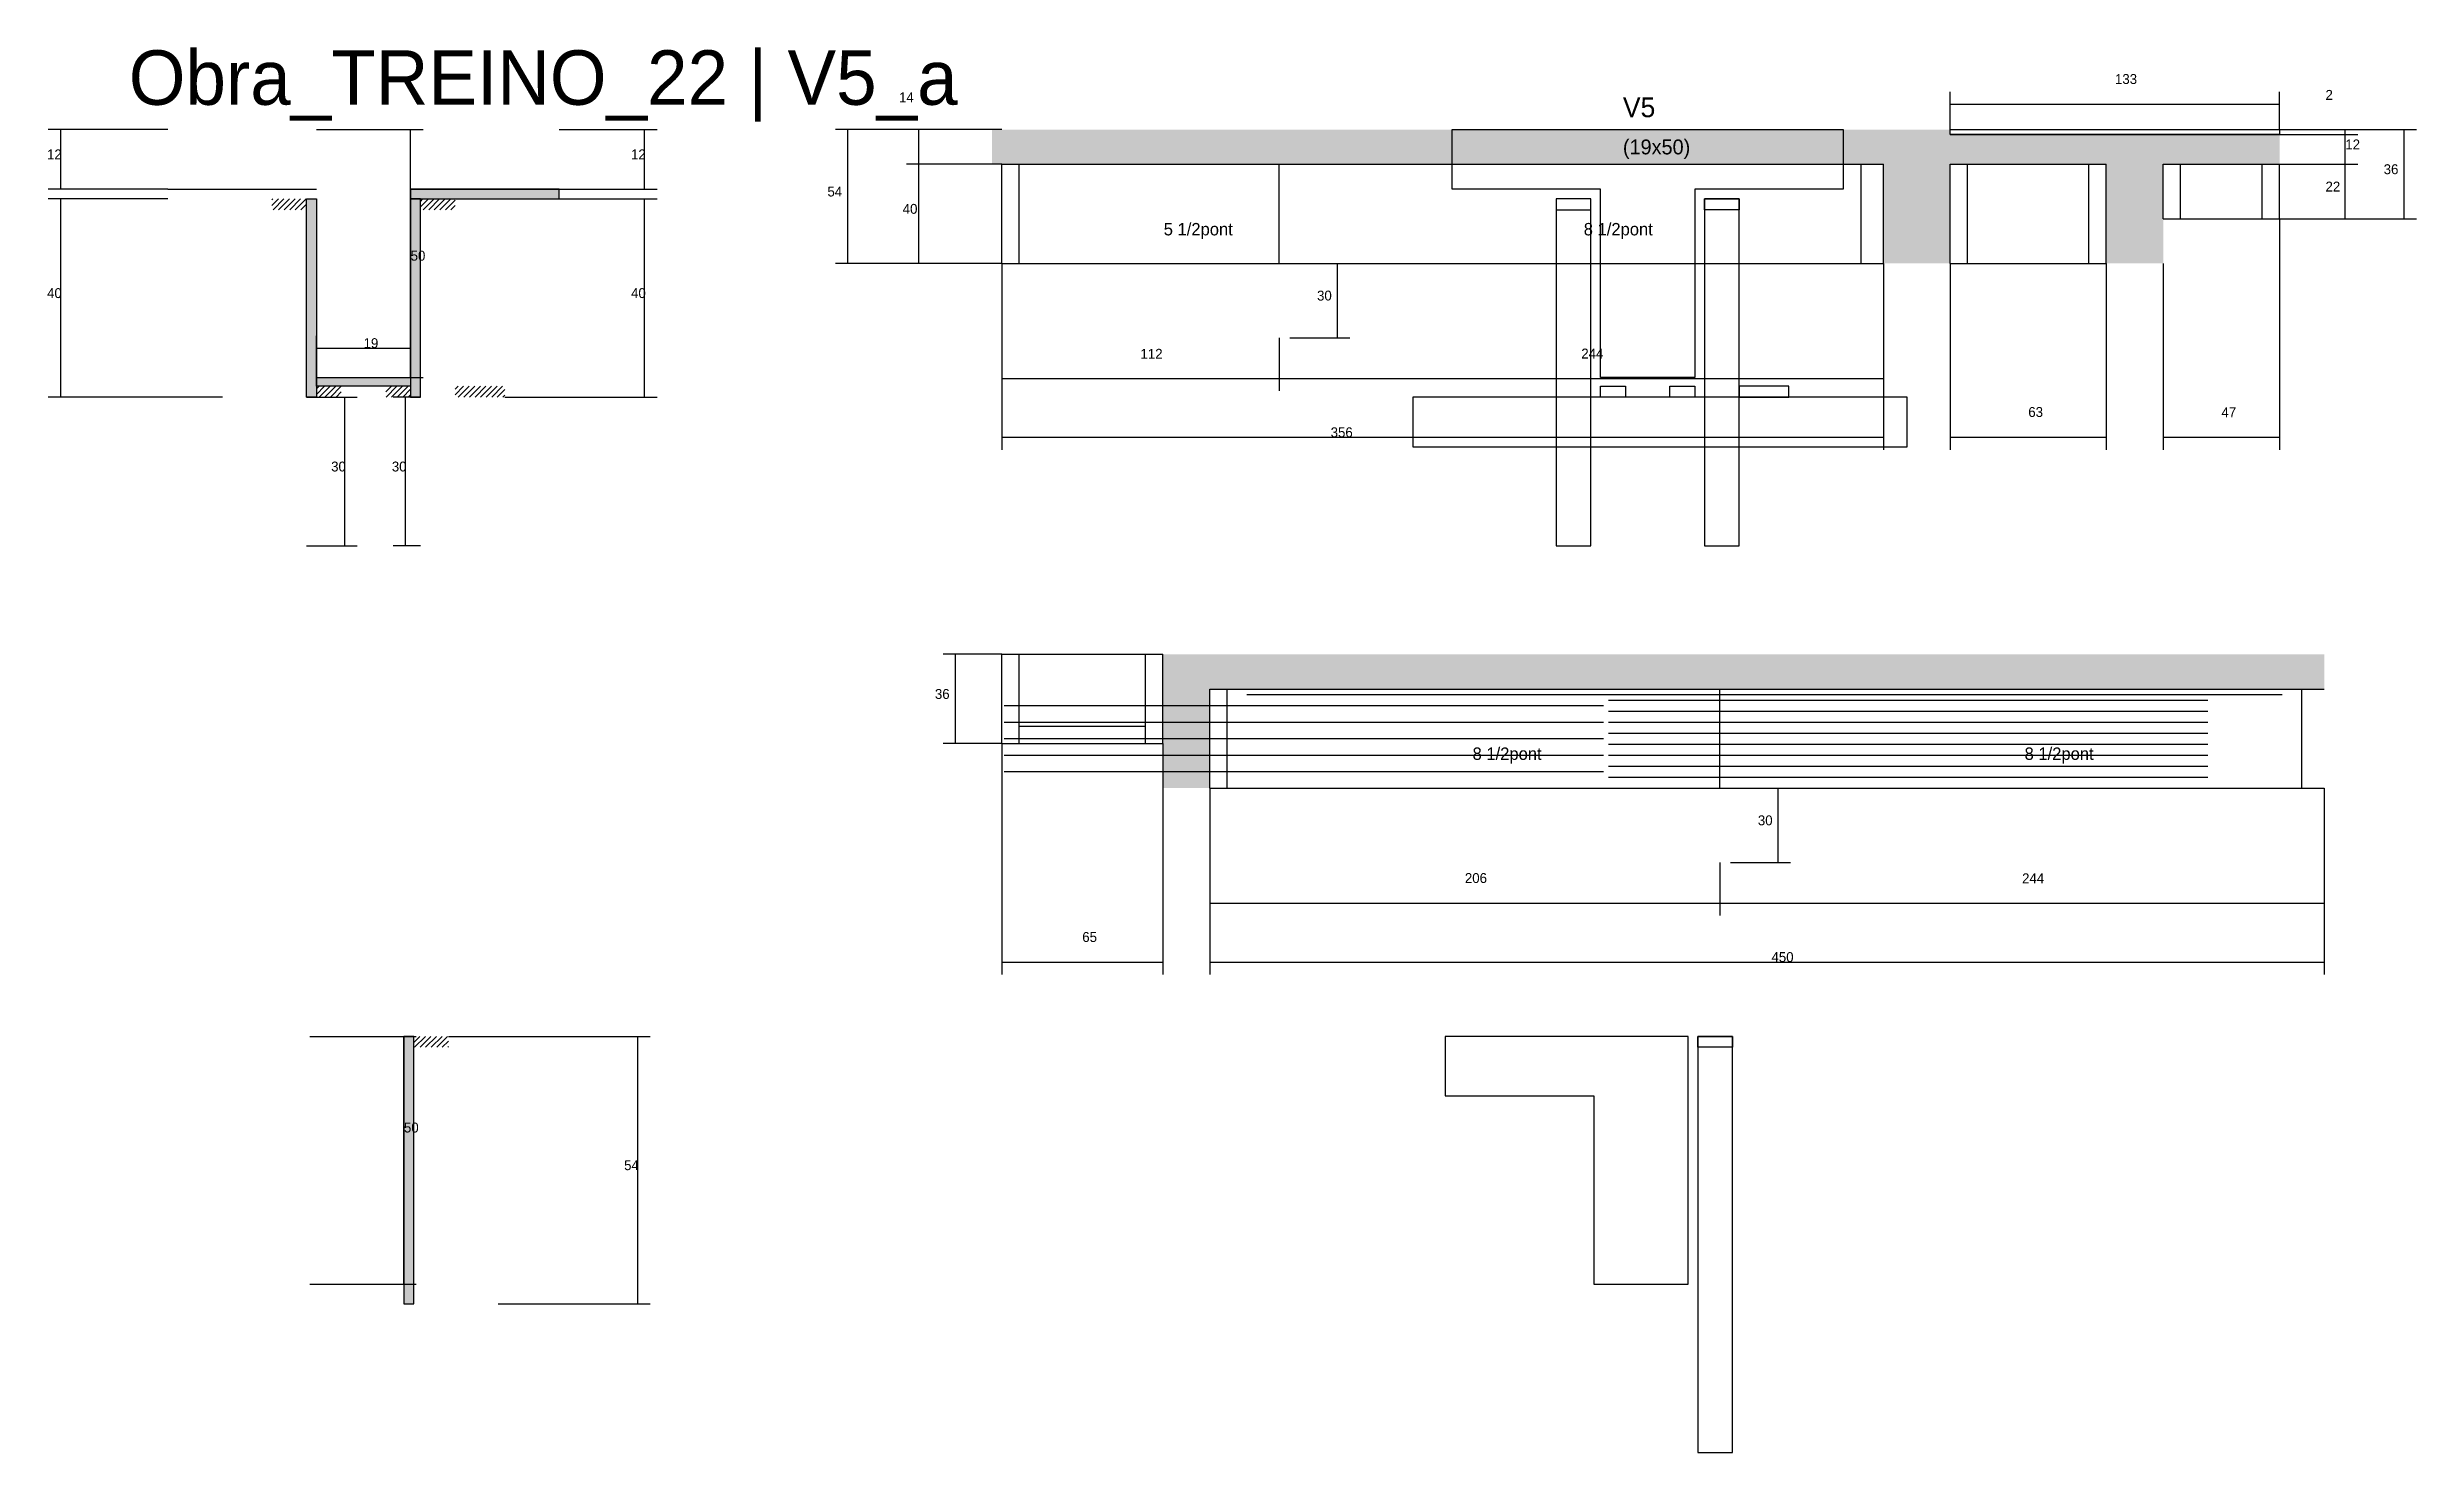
# Model space of a CAD drawing. Header units: metres. Extents: x -41 to 34800, y -36000 to 1848.
# Drawn here: x 31947 to 32904, y -24004 to -23437 of the extents above; entities that cross this region are included whole.
import ezdxf

# ---------------------------------------------------------------- set-up
doc = ezdxf.new("R2010")
doc.units = ezdxf.units.M
for name, color, linetype in [('CONCRETO', 251, 'Continuous'), ('COTA', 4, 'Continuous'), ('Cota Seção (2x)', 4, 'Continuous'), ('Hachura', 253, 'Continuous'), ('LABEL_ID', 3, 'Continuous'), ('Madeira', 126, 'Continuous'), ('NOMENCLATURA', 7, 'Continuous'), ('Painéis', 200, 'Continuous'), ('SARR_2.2x7', 40, 'Continuous'), ('Texto Seção', 7, 'Continuous')]:
    doc.layers.add(name, color=color, linetype=linetype)

msp = doc.modelspace()

# ---------------------------------------------------------------- texts
at = {"layer": 'COTA'}
for s, p in [('133', (32782, -23451.6)), ('14', (32291, -23459)), ('2', (32867, -23458)), ('12', (32875, -23478)), ('12', (31947, -23482)), ('12', (32182.8, -23482)), ('36', (32890.5, -23488)), ('54', (32262.1, -23497)), ('22', (32867, -23495)), ('40', (32292.5, -23504)), ('40', (31947, -23538)), ('40', (32182.8, -23538)), ('30', (32459.8, -23539)), ('112', (32388.5, -23562.5)), ('244', (32566.5, -23562.4)), ('63', (32747, -23586)), ('356', (32465.3, -23594.2)), ('47', (32825, -23586.1)), ('30', (32061.7, -23608)), ('30', (32086.2, -23608)), ('36', (32305.5, -23699.8)), ('30', (32637.8, -23750.8)), ('206', (32519.5, -23774.1)), ('244', (32744.5, -23774.2)), ('65', (32365, -23797.9)), ('450', (32643.3, -23806)), ('54', (32180, -23890))]:
    msp.add_text(s, height=4, dxfattribs=at).set_placement(p)
at = {"layer": 'Cota Seção (2x)'}
for s, p in [('50', (32093.8, -23522.9)), ('19', (32074.8, -23558.2)), ('50', (32091.1, -23874.8))]:
    msp.add_text(s, height=4, dxfattribs=at).set_placement(p)
at = {"layer": 'LABEL_ID'}
msp.add_text('Obra_TREINO_22 | V5_a', height=22, dxfattribs=at).set_placement((31980, -23460))
at = {"layer": 'NOMENCLATURA'}
for s, p in [('5 1/2pont', (32397.9, -23512.7)), ('8 1/2pont', (32567.5, -23512.7)), ('8 1/2pont', (32522.6, -23724.4)), ('8 1/2pont', (32745.5, -23724.4))]:
    msp.add_text(s, height=5, dxfattribs=at).set_placement(p)
at = {"layer": 'Texto Seção'}
for s, height, p in [('V5', 8, (32583.3, -23465)), ('(19x50)', 6, (32583.3, -23480))]:
    msp.add_text(s, height=height, dxfattribs=at).set_placement(p)

# ---------------------------------------------------------------- hatches: boundary and pattern name
at = {"layer": 'COTA'}
h = msp.add_hatch(dxfattribs=at)
h.set_pattern_fill('AR-CONC', scale=0.03)
h.paths.add_polyline_path([(32328.5, -23470), (32328.5, -23484), (32688.5, -23484), (32688.5, -23524), (32715.5, -23524), (32715.5, -23484), (32778.5, -23484), (32778.5, -23524), (32801.5, -23524), (32801.5, -23484), (32848.5, -23484), (32848.5, -23472), (32715.5, -23472), (32715.5, -23470)])
h = msp.add_hatch(dxfattribs=at)
h.set_pattern_fill('AR-CONC', scale=0.03)
h.paths.add_polyline_path([(32416.5, -23695.8), (32866.5, -23695.8), (32866.5, -23681.8), (32397.5, -23681.8), (32397.5, -23717.8), (32397.5, -23735.8), (32416.5, -23735.8)])
at = {"layer": 'Hachura'}
h = msp.add_hatch(color=8, dxfattribs=at)
h.dxf.hatch_style = 1
h.paths.add_polyline_path([(32153.8, -23498), (32153.8, -23494), (32153.8, -23494), (32093.8, -23494), (32093.8, -23494), (32093.8, -23498), (32093.8, -23498), (32153.8, -23498)])
h = msp.add_hatch(dxfattribs=at)
h.set_pattern_fill('ANSI31', scale=0.5)
h.paths.add_polyline_path([(32037.8, -23498), (32037.8, -23502.4), (32037.8, -23502.4), (32051.8, -23502.4), (32051.8, -23502.4), (32051.8, -23498), (32051.8, -23498), (32037.8, -23498)])
h = msp.add_hatch(color=8, dxfattribs=at)
h.dxf.hatch_style = 1
h.paths.add_polyline_path([(32051.8, -23498), (32055.8, -23498), (32055.8, -23498), (32055.8, -23578), (32055.8, -23578), (32051.8, -23578), (32051.8, -23578), (32051.8, -23498)])
h = msp.add_hatch(color=8, dxfattribs=at)
h.dxf.hatch_style = 1
h.paths.add_polyline_path([(32097.8, -23498), (32093.8, -23498), (32093.8, -23498), (32093.8, -23578), (32093.8, -23578), (32097.8, -23578), (32097.8, -23578), (32097.8, -23498)])
h = msp.add_hatch(dxfattribs=at)
h.set_pattern_fill('ANSI31', scale=0.5)
h.paths.add_polyline_path([(32111.8, -23498), (32111.8, -23502.4), (32111.8, -23502.4), (32097.8, -23502.4), (32097.8, -23502.4), (32097.8, -23498), (32097.8, -23498), (32111.8, -23498)])
h = msp.add_hatch(color=8, dxfattribs=at)
h.dxf.hatch_style = 1
h.paths.add_polyline_path([(32055.8, -23573.6), (32055.8, -23570), (32055.8, -23570), (32093.8, -23570), (32093.8, -23570), (32093.8, -23573.6), (32093.8, -23573.6), (32055.8, -23573.6)])
h = msp.add_hatch(dxfattribs=at)
h.set_pattern_fill('ANSI31', scale=0.5)
h.paths.add_polyline_path([(32055.8, -23578), (32055.8, -23573.6), (32055.8, -23573.6), (32065.8, -23573.6), (32065.8, -23573.6), (32065.8, -23578), (32065.8, -23578), (32055.8, -23578)])
h = msp.add_hatch(dxfattribs=at)
h.set_pattern_fill('ANSI31', scale=0.5)
h.paths.add_polyline_path([(32083.8, -23578), (32083.8, -23573.6), (32083.8, -23573.6), (32093.8, -23573.6), (32093.8, -23573.6), (32093.8, -23578), (32093.8, -23578), (32083.8, -23578)])
h = msp.add_hatch(dxfattribs=at)
h.set_pattern_fill('ANSI31', scale=0.5)
h.paths.add_polyline_path([(32131.8, -23578), (32131.8, -23573.6), (32131.8, -23573.6), (32111.8, -23573.6), (32111.8, -23573.6), (32111.8, -23578), (32111.8, -23578), (32131.8, -23578)])
h = msp.add_hatch(color=8, dxfattribs=at)
h.dxf.hatch_style = 1
h.paths.add_polyline_path([(32095.1, -23836), (32091.1, -23836), (32091.1, -23836), (32091.1, -23944), (32091.1, -23944), (32095.1, -23944), (32095.1, -23944), (32095.1, -23836)])
h = msp.add_hatch(dxfattribs=at)
h.set_pattern_fill('ANSI31', scale=0.5)
h.paths.add_polyline_path([(32109.1, -23836), (32109.1, -23840.4), (32109.1, -23840.4), (32095.1, -23840.4), (32095.1, -23840.4), (32095.1, -23836), (32095.1, -23836), (32109.1, -23836)])

# ---------------------------------------------------------------- linework, layer by layer
at = {"layer": 'CONCRETO'}
for points in [[(32612.3, -23494), (32612.3, -23504), (32612.3, -23570), (32574.3, -23570), (32574.3, -23494), (32514.3, -23494), (32514.3, -23470), (32612.3, -23470), (32672.3, -23470), (32672.3, -23494)], [(32609.6, -23856), (32609.6, -23836), (32511.6, -23836), (32511.6, -23860), (32571.6, -23860), (32571.6, -23936), (32609.6, -23936), (32609.6, -23856)]]:
    msp.add_lwpolyline(points, close=True, dxfattribs=at)
at = {"layer": 'COTA'}
for p, q in [((32715.5, -23470), (32715.5, -23454.8)), ((32848.5, -23470), (32848.5, -23454.8)), ((32715.5, -23459.8), (32848.5, -23459.8)), ((31995.8, -23470), (31947.5, -23470)), ((31952.5, -23494), (31952.5, -23470)), ((32153.8, -23470), (32193.3, -23470)), ((32188.3, -23494), (32188.3, -23470)), ((32332.5, -23470), (32265.3, -23470)), ((32270.3, -23524), (32270.3, -23470)), ((32332.5, -23470), (32294, -23470)), ((32299, -23484), (32299, -23470)), ((32848.5, -23470), (32880, -23470)), ((32848.5, -23470), (32903.8, -23470)), ((32848.5, -23472), (32880, -23472)), ((32848.5, -23472), (32880, -23472)), ((32875, -23472), (32875, -23470)), ((32875, -23484), (32875, -23472)), ((32898.8, -23506), (32898.8, -23470)), ((32332.5, -23484), (32294, -23484)), ((32332.5, -23484), (32294, -23484)), ((32299, -23524), (32299, -23484)), ((32848.5, -23484), (32880, -23484)), ((32848.5, -23484), (32880, -23484)), ((32875, -23506), (32875, -23484)), ((31995.8, -23494), (31947.5, -23494)), ((32153.8, -23494), (32193.3, -23494)), ((31995.8, -23498), (31947.5, -23498)), ((31952.5, -23578), (31952.5, -23498)), ((32111.8, -23498), (32193.3, -23498)), ((32188.3, -23578), (32188.3, -23498)), ((32848.5, -23506), (32848.5, -23599.2)), ((32848.5, -23506), (32880, -23506)), ((32848.5, -23506), (32903.8, -23506)), ((32332.5, -23524), (32265.3, -23524)), ((32332.5, -23524), (32294, -23524)), ((32332.5, -23524), (32332.5, -23575.5)), ((32332.5, -23524), (32332.5, -23599.2)), ((32448, -23524), (32473, -23524)), ((32468, -23554), (32468, -23524)), ((32688.5, -23524), (32688.5, -23575.5)), ((32688.5, -23524), (32688.5, -23599.2)), ((32715.5, -23524), (32715.5, -23599.2)), ((32778.5, -23524), (32778.5, -23599.2)), ((32801.5, -23524), (32801.5, -23599.2)), ((32444.5, -23554), (32444.5, -23575.5)), ((32444.5, -23554), (32444.5, -23575.5)), ((32448.8, -23554), (32473, -23554)), ((32332.5, -23570.5), (32444.5, -23570.5)), ((32444.5, -23570.5), (32688.5, -23570.5)), ((32017.8, -23578), (31947.5, -23578)), ((32051.8, -23578), (32072.2, -23578)), ((32067.2, -23638), (32067.2, -23578)), ((32097.8, -23578), (32086.7, -23578)), ((32091.7, -23638), (32091.7, -23578)), ((32131.8, -23578), (32193.3, -23578)), ((32332.5, -23594.2), (32688.5, -23594.2)), ((32715.5, -23594.2), (32778.5, -23594.2)), ((32801.5, -23594.2), (32848.5, -23594.2)), ((32051.8, -23638), (32072.2, -23638)), ((32097.8, -23638), (32086.7, -23638)), ((32332.5, -23681.8), (32308.8, -23681.8)), ((32313.8, -23717.8), (32313.8, -23681.8)), ((32332.5, -23717.8), (32308.8, -23717.8)), ((32332.5, -23717.8), (32332.5, -23811)), ((32397.5, -23717.8), (32397.5, -23811)), ((32416.5, -23735.8), (32416.5, -23787.2)), ((32416.5, -23735.8), (32416.5, -23811)), ((32626, -23735.8), (32651, -23735.8)), ((32646, -23765.8), (32646, -23735.8)), ((32866.5, -23735.8), (32866.5, -23787.2)), ((32866.5, -23735.8), (32866.5, -23811)), ((32622.5, -23765.8), (32622.5, -23787.2)), ((32622.5, -23765.8), (32622.5, -23787.2)), ((32626.8, -23765.8), (32651, -23765.8)), ((32416.5, -23782.2), (32622.5, -23782.2)), ((32622.5, -23782.2), (32866.5, -23782.2)), ((32332.5, -23806), (32397.5, -23806)), ((32416.5, -23806), (32866.5, -23806)), ((32109.1, -23836), (32190.5, -23836)), ((32185.5, -23944), (32185.5, -23836)), ((32129.1, -23944), (32190.5, -23944))]:
    msp.add_line(p, q, dxfattribs=at)
at = {"layer": 'Cota Seção (2x)'}
for p, q in [((32055.8, -23470), (32098.8, -23470)), ((32093.8, -23570), (32093.8, -23470)), ((32055.8, -23570), (32055.8, -23553.2)), ((32093.8, -23570), (32093.8, -23553.2)), ((32055.8, -23558.2), (32093.8, -23558.2)), ((32055.8, -23570), (32098.8, -23570)), ((32053.1, -23836), (32096.1, -23836)), ((32091.1, -23936), (32091.1, -23836)), ((32053.1, -23936), (32096.1, -23936))]:
    msp.add_line(p, q, dxfattribs=at)
at = {"layer": 'Madeira'}
for points in [[(32556.3, -23498), (32556.3, -23502.4), (32570.3, -23502.4), (32570.3, -23498)], [(32556.3, -23638), (32570.3, -23638), (32570.3, -23498), (32556.3, -23498)], [(32630.3, -23498), (32630.3, -23502.4), (32616.3, -23502.4), (32616.3, -23498)], [(32630.3, -23498), (32616.3, -23498), (32616.3, -23638), (32630.3, -23638)], [(32498.5, -23598), (32698.1, -23598), (32698.1, -23578), (32498.5, -23578)], [(32574.3, -23578), (32574.3, -23573.6), (32584.3, -23573.6), (32584.3, -23578)], [(32602.3, -23578), (32602.3, -23573.6), (32612.3, -23573.6), (32612.3, -23578)], [(32650.3, -23578), (32650.3, -23573.6), (32630.3, -23573.6), (32630.3, -23578)], [(32627.6, -23836), (32627.6, -23840.4), (32613.6, -23840.4), (32613.6, -23836)], [(32627.6, -23836), (32613.6, -23836), (32613.6, -24004), (32627.6, -24004)]]:
    msp.add_lwpolyline(points, close=True, dxfattribs=at)
at = {"layer": 'Painéis'}
for p, q in [((32715.5, -23470), (32848.5, -23470)), ((32715.5, -23472), (32848.5, -23472)), ((32332.5, -23484), (32688.5, -23484)), ((32332.5, -23524), (32332.5, -23484)), ((32444.5, -23524), (32444.5, -23484)), ((32688.5, -23524), (32688.5, -23484)), ((32715.5, -23484), (32778.5, -23484)), ((32715.5, -23524), (32715.5, -23484)), ((32778.5, -23524), (32778.5, -23484)), ((32801.5, -23484), (32848.5, -23484)), ((32801.5, -23506), (32801.5, -23484)), ((32848.5, -23506), (32848.5, -23484)), ((31995.8, -23494), (32055.8, -23494)), ((32093.8, -23494), (32153.8, -23494)), ((32801.5, -23506), (32848.5, -23506)), ((32332.5, -23524), (32688.5, -23524)), ((32715.5, -23524), (32778.5, -23524)), ((32055.8, -23570), (32093.8, -23570)), ((32332.5, -23681.8), (32397.5, -23681.8)), ((32332.5, -23717.8), (32332.5, -23681.8)), ((32397.5, -23717.8), (32397.5, -23681.8)), ((32416.5, -23695.8), (32866.5, -23695.8)), ((32416.5, -23735.8), (32416.5, -23695.8)), ((32622.5, -23735.8), (32622.5, -23695.8)), ((32332.5, -23717.8), (32397.5, -23717.8)), ((32416.5, -23735.8), (32866.5, -23735.8))]:
    msp.add_line(p, q, dxfattribs=at)
for points in [[(32715.5, -23470), (32848.5, -23470), (32848.5, -23472), (32715.5, -23472)], [(32153.8, -23498), (32153.8, -23494), (32093.8, -23494), (32093.8, -23498)], [(32051.8, -23498), (32055.8, -23498), (32055.8, -23578), (32051.8, -23578)], [(32097.8, -23498), (32093.8, -23498), (32093.8, -23578), (32097.8, -23578)], [(32055.8, -23573.6), (32055.8, -23570), (32093.8, -23570), (32093.8, -23573.6)], [(32095.1, -23836), (32091.1, -23836), (32091.1, -23944), (32095.1, -23944)]]:
    msp.add_lwpolyline(points, close=True, dxfattribs=at)
at = {"layer": 'SARR_2.2x7'}
for p, q in [((32339.5, -23524), (32339.5, -23484)), ((32679.5, -23524), (32679.5, -23484)), ((32722.5, -23524), (32722.5, -23484)), ((32771.5, -23524), (32771.5, -23484)), ((32808.5, -23506), (32808.5, -23484)), ((32841.5, -23506), (32841.5, -23484)), ((32339.5, -23717.8), (32339.5, -23681.8)), ((32390.5, -23717.8), (32390.5, -23681.8)), ((32423.5, -23735.8), (32423.5, -23695.8)), ((32857.5, -23735.8), (32857.5, -23695.8)), ((32333.5, -23702.47), (32575.5, -23702.47)), ((32431.5, -23698), (32622.5, -23698)), ((32577.5, -23700.24), (32819.5, -23700.24)), ((32577.5, -23704.69), (32819.5, -23704.69)), ((32622.5, -23698), (32849.5, -23698)), ((32333.5, -23709.13), (32575.5, -23709.13)), ((32333.5, -23715.8), (32575.5, -23715.8)), ((32339.5, -23710.8), (32390.5, -23710.8)), ((32577.5, -23709.13), (32819.5, -23709.13)), ((32577.5, -23713.58), (32819.5, -23713.58)), ((32333.5, -23722.47), (32575.5, -23722.47)), ((32577.5, -23718.02), (32819.5, -23718.02)), ((32577.5, -23722.47), (32819.5, -23722.47)), ((32333.5, -23729.13), (32575.5, -23729.13)), ((32577.5, -23726.91), (32819.5, -23726.91)), ((32577.5, -23731.36), (32819.5, -23731.36))]:
    msp.add_line(p, q, dxfattribs=at)

msp.set_redraw_order([(e.dxf.handle, doc.entitydb.next_handle()) for e in msp.query("TEXT MTEXT ATTDEF DIMENSION ARC_DIMENSION")])  # texts and dimensions are drawn at this point

doc.saveas('drawing.dxf')
